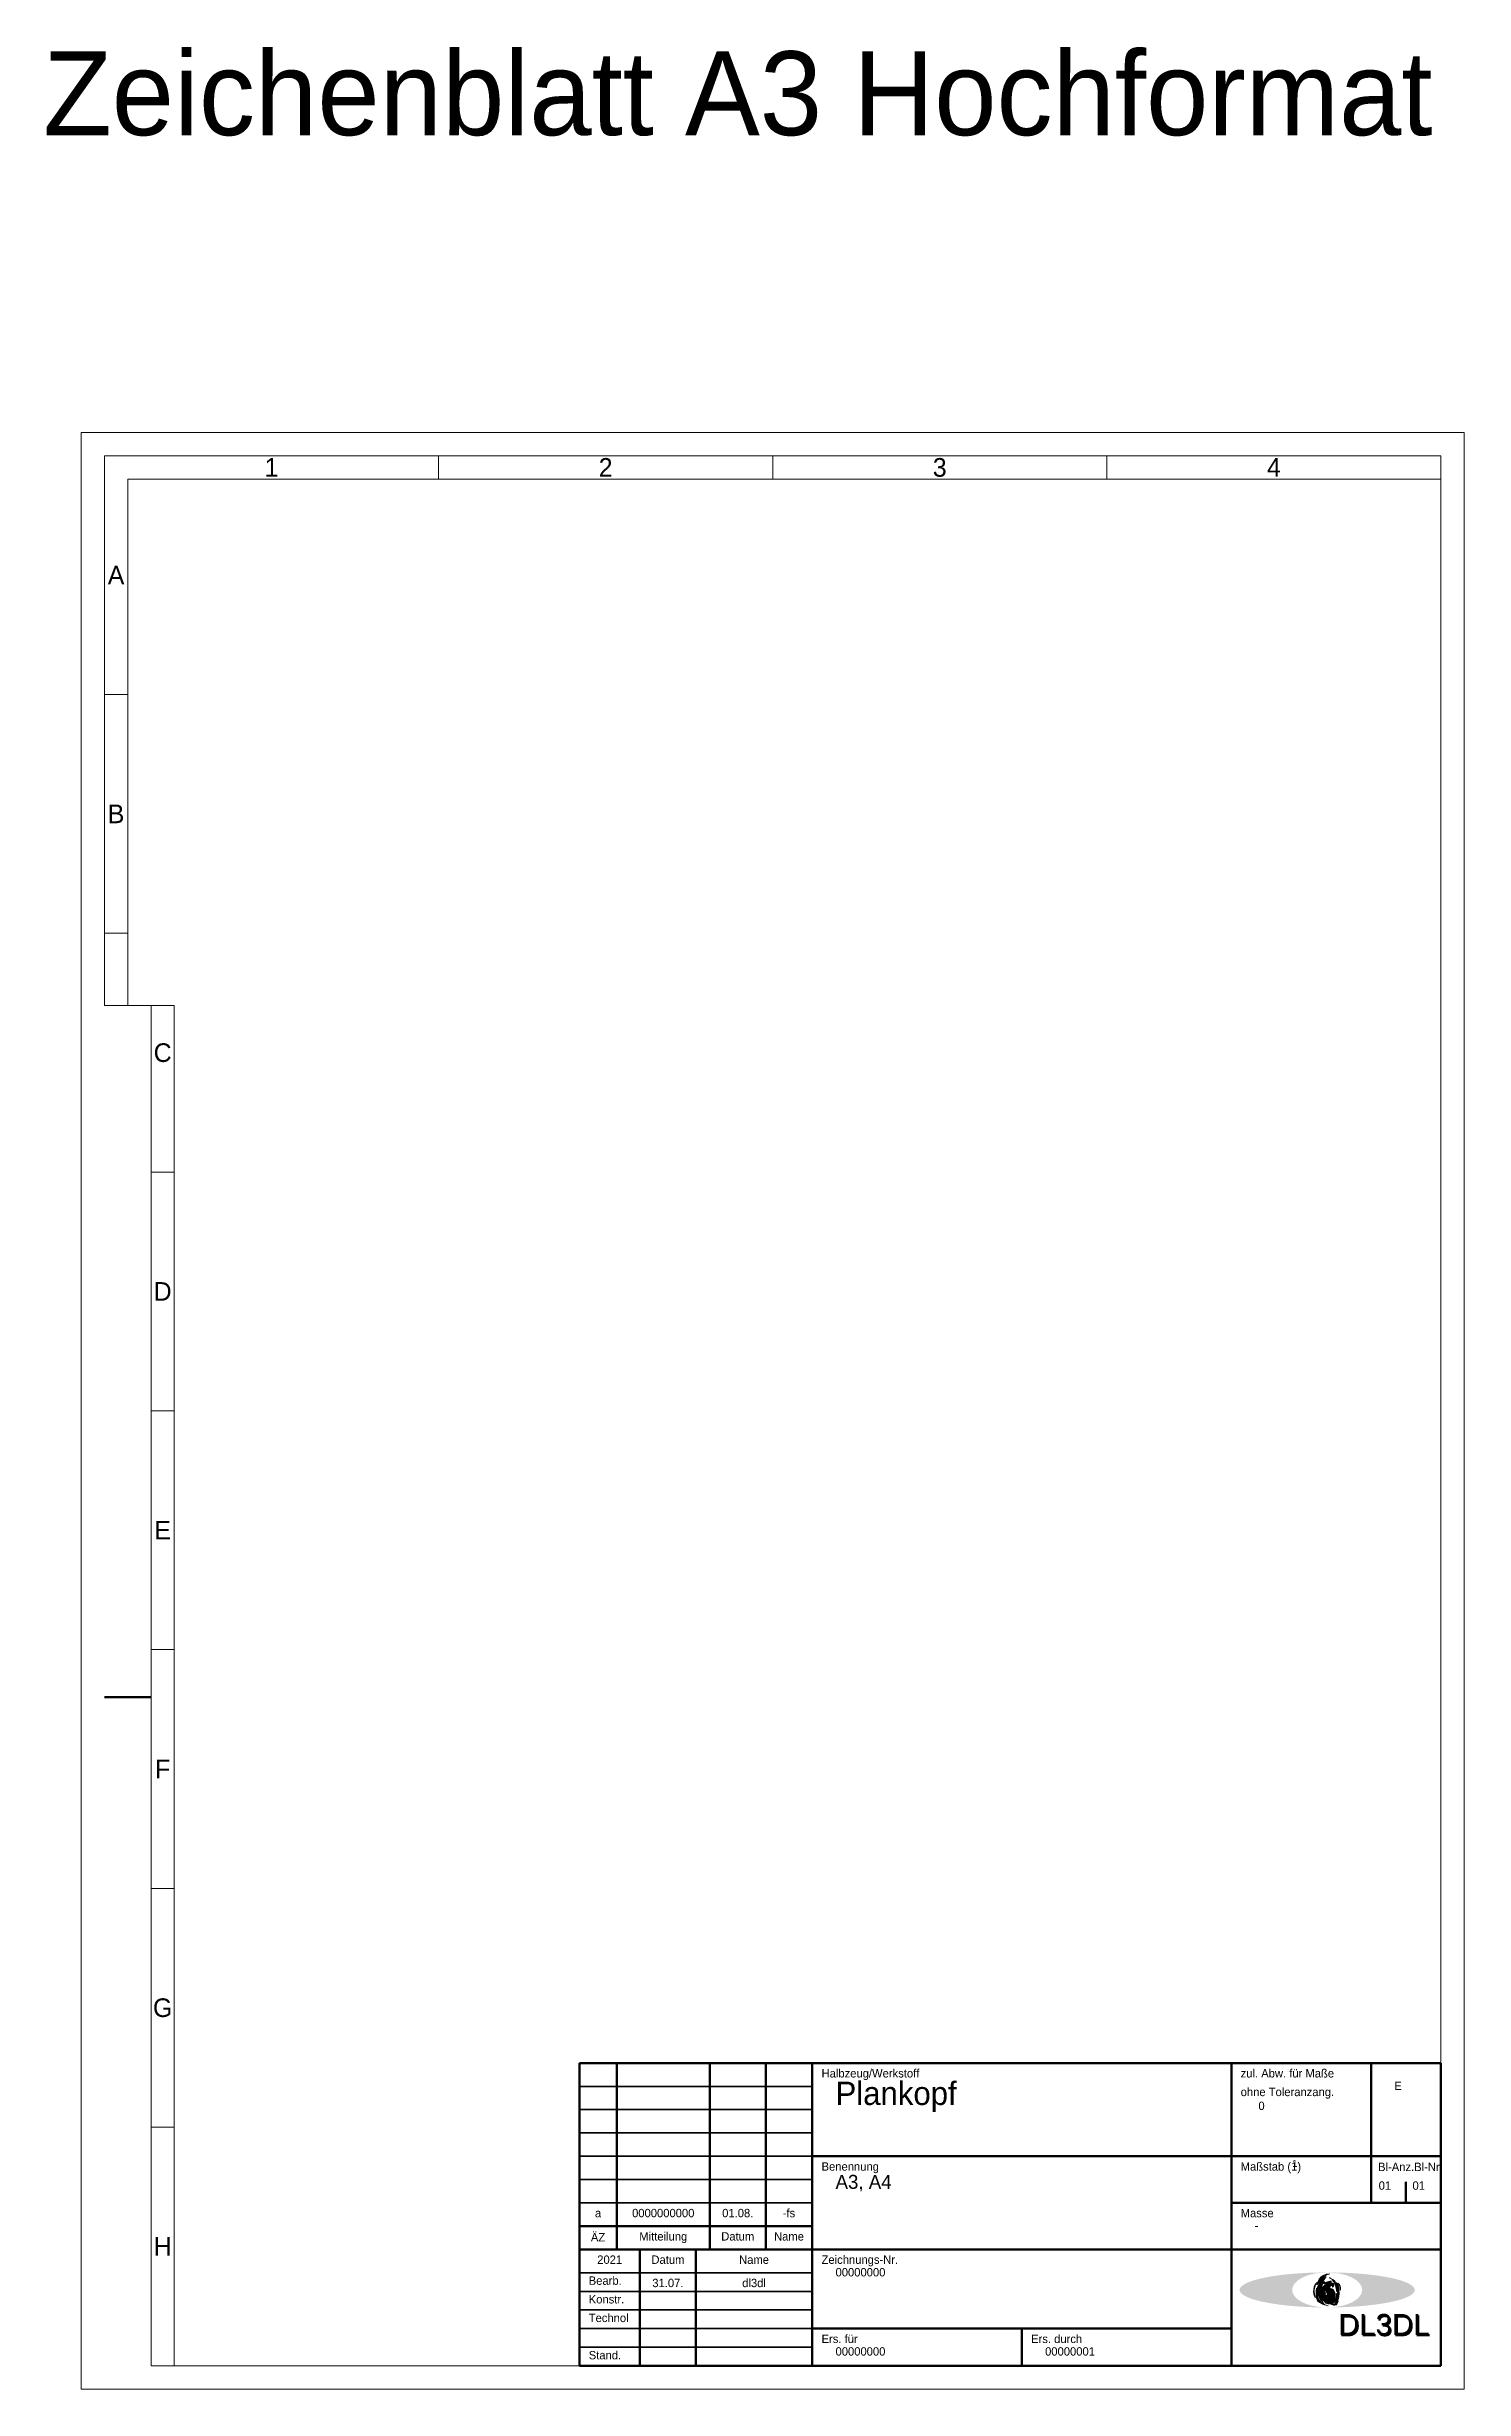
# Model space of a CAD drawing. Header units: millimetres. Extents: x -10 to 4154, y -219 to 3798.
# Drawn here: x 2764 to 3069, y 367 to 870 of the extents above; entities that cross this region are included whole.
import ezdxf
from ezdxf.enums import TextEntityAlignment as Align

# ---------------------------------------------------------------- set-up
doc = ezdxf.new("R2010")
doc.units = ezdxf.units.MM
for name, color, linetype, lineweight, true_color in [('_Logo_A_oval', 1, 'Continuous', 5, 0xff0000), ('_Logo_B_oval', 30, 'Continuous', 5, 0xff7f00), ('_Logo_C_oval', 16, 'Continuous', 5, 0x4c0000), ('_Logo_Phoenix', 96, 'Continuous', 5, 0x004c00), ('_Logo_Text1', 5, 'Continuous', 5, 0x0000ff), ('_Logo_Text2', 1, 'Continuous', 5, 0xff0000), ('Begrenzungslinie Felder', 5, 'Continuous', 50, 0x0000ff), ('Begrenzungslinie Schriftfeld', 30, 'Continuous', 100, 0xff7f00), ('Blattformate', 2, 'Continuous', 5, 0xffff00), ('Legende', 7, 'Continuous', 5, 0x000000), ('Lochung', 94, 'Continuous', 50, 0x008000), ('PK_Txt_ausgef', 3, 'Continuous', 5, 0x00ff00), ('Text_Ausgef', 3, 'Continuous', 5, 0x00ff00), ('Text_Vorgabe', 1, 'Continuous', 5, 0xff0000), ('Zeichnungsrahmen_1', 7, 'Continuous', 5, 0x000000), ('Zeilenlinie', 134, 'Continuous', 35, 0x008080)]:
    doc.layers.add(name, color=color, linetype=linetype, lineweight=lineweight, true_color=true_color)
doc.styles.add('textstyle142', font='')
doc.styles.add('textstyle143', font='')
doc.styles.add('textstyle144', font='')
doc.styles.add('textstyle145', font='')
doc.styles.add('textstyle2', font='')
doc.styles.add('textstyle252', font='')
doc.styles.add('textstyle253', font='')
doc.styles.add('textstyle254', font='')
doc.styles.add('textstyle257', font='')
doc.styles.add('textstyle258', font='')
doc.styles.add('textstyle3', font='')
doc.styles.add('textstyle449', font='')
doc.styles.add('textstyle450', font='')
doc.styles.add('textstyle452', font='')
doc.styles.add('textstyle567', font='')
doc.styles.add('textstyle915', font='')
doc.styles.add('textstyle916', font='')
doc.styles.add('textstyle917', font='')
doc.styles.add('textstyle918', font='')
doc.styles.add('textstyle919', font='')
doc.styles.add('textstyle920', font='')
doc.styles.add('textstyle921', font='')
doc.styles.add('textstyle922', font='')
doc.styles.add('textstyle923', font='')
doc.styles.add('textstyle924', font='')
doc.styles.add('textstyle925', font='')
doc.styles.add('textstyle926', font='')
doc.styles.add('textstyle927', font='')
doc.styles.add('textstyle928', font='')
doc.styles.add('textstyle929', font='')
doc.styles.add('textstyle930', font='')
doc.styles.add('textstyle931', font='')
doc.styles.add('textstyle932', font='')
doc.styles.add('textstyle933', font='')
doc.styles.add('textstyle934', font='')
doc.styles.add('textstyle935', font='')
doc.styles.add('textstyle936', font='')
doc.styles.add('textstyle937', font='')
doc.styles.add('textstyle938', font='')
doc.styles.add('textstyle939', font='')
doc.styles.add('textstyle940', font='')
doc.styles.add('textstyle941', font='')
doc.styles.add('textstyle942', font='')
doc.styles.add('textstyle943', font='')
doc.styles.add('textstyle944', font='')
doc.styles.add('textstyle945', font='')
doc.styles.add('textstyle946', font='')
doc.styles.add('textstyle947', font='')
doc.styles.add('textstyle948', font='')
doc.styles.add('textstyle949', font='')
doc.styles.add('textstyle950', font='')
doc.styles.add('textstyle951', font='')
doc.styles.add('textstyle952', font='')
doc.styles.get('textstyle142').set_extended_font_data('TGL 31034-1')
doc.styles.get('textstyle143').set_extended_font_data('TGL 31034-1')
doc.styles.get('textstyle144').set_extended_font_data('TGL 31034-1')
doc.styles.get('textstyle145').set_extended_font_data('TGL 31034-1')
doc.styles.get('textstyle2').set_extended_font_data('TGL 31034-1')
doc.styles.get('textstyle252').set_extended_font_data('TGL 31034-1')
doc.styles.get('textstyle253').set_extended_font_data('TGL 31034-1')
doc.styles.get('textstyle254').set_extended_font_data('TGL 31034-1')
doc.styles.get('textstyle257').set_extended_font_data('TGL 31034-1')
doc.styles.get('textstyle258').set_extended_font_data('TGL 31034-1')
doc.styles.get('textstyle3').set_extended_font_data('TGL 31034-1')
doc.styles.get('textstyle449').set_extended_font_data('TGL 31034-1')
doc.styles.get('textstyle450').set_extended_font_data('TGL 31034-1')
doc.styles.get('textstyle452').set_extended_font_data('TGL 31034-1')
doc.styles.get('textstyle567').set_extended_font_data('TGL 31034-1')
doc.styles.get('textstyle915').set_extended_font_data('TGL 31034-1')
doc.styles.get('textstyle916').set_extended_font_data('TGL 31034-1')
doc.styles.get('textstyle917').set_extended_font_data('Arial')
doc.styles.get('textstyle918').set_extended_font_data('Arial')
doc.styles.get('textstyle919').set_extended_font_data('TGL 31034-1')
doc.styles.get('textstyle920').set_extended_font_data('TGL 31034-1')
doc.styles.get('textstyle921').set_extended_font_data('TGL 31034-1')
doc.styles.get('textstyle922').set_extended_font_data('TGL 31034-1')
doc.styles.get('textstyle923').set_extended_font_data('TGL 31034-1')
doc.styles.get('textstyle924').set_extended_font_data('TGL 31034-1')
doc.styles.get('textstyle925').set_extended_font_data('TGL 31034-1')
doc.styles.get('textstyle926').set_extended_font_data('TGL 31034-1')
doc.styles.get('textstyle927').set_extended_font_data('TGL 31034-1')
doc.styles.get('textstyle928').set_extended_font_data('TGL 31034-1')
doc.styles.get('textstyle929').set_extended_font_data('TGL 31034-1')
doc.styles.get('textstyle930').set_extended_font_data('TGL 31034-1')
doc.styles.get('textstyle931').set_extended_font_data('TGL 31034-1')
doc.styles.get('textstyle932').set_extended_font_data('TGL 31034-1')
doc.styles.get('textstyle933').set_extended_font_data('TGL 31034-1')
doc.styles.get('textstyle934').set_extended_font_data('TGL 31034-1')
doc.styles.get('textstyle935').set_extended_font_data('TGL 31034-1')
doc.styles.get('textstyle936').set_extended_font_data('TGL 31034-1')
doc.styles.get('textstyle937').set_extended_font_data('TGL 31034-1')
doc.styles.get('textstyle938').set_extended_font_data('TGL 31034-1')
doc.styles.get('textstyle939').set_extended_font_data('TGL 31034-1')
doc.styles.get('textstyle940').set_extended_font_data('TGL 31034-1')
doc.styles.get('textstyle941').set_extended_font_data('TGL 31034-1')
doc.styles.get('textstyle942').set_extended_font_data('TGL 31034-1')
doc.styles.get('textstyle943').set_extended_font_data('TGL 31034-1')
doc.styles.get('textstyle944').set_extended_font_data('TGL 31034-1')
doc.styles.get('textstyle945').set_extended_font_data('TGL 31034-1')
doc.styles.get('textstyle946').set_extended_font_data('TGL 31034-1')
doc.styles.get('textstyle947').set_extended_font_data('TGL 31034-1')
doc.styles.get('textstyle948').set_extended_font_data('TGL 31034-1')
doc.styles.get('textstyle949').set_extended_font_data('TGL 31034-1')
doc.styles.get('textstyle950').set_extended_font_data('TGL 31034-1')
doc.styles.get('textstyle951').set_extended_font_data('TGL 31034-1')
doc.styles.get('textstyle952').set_extended_font_data('TGL 31034-1')

msp = doc.modelspace()

# ---------------------------------------------------------------- texts
at = {"layer": '_Logo_Text1', "style": 'textstyle917'}
msp.add_text('DL3DL', height=4.514, dxfattribs=at).set_placement((3051.8, 380.93), align=Align.MIDDLE_CENTER)
at = {"layer": '_Logo_Text2', "style": 'textstyle918'}
msp.add_text('DL3DL', height=4.514, dxfattribs=at).set_placement((3051.59, 381.22), align=Align.MIDDLE_CENTER)
at = {"layer": 'Legende', "style": 'textstyle567'}
msp.add_text('Zeichenblatt A3 Hochformat', height=18, dxfattribs=at).set_placement((2763.71, 869.13), align=Align.TOP_LEFT)
at = {"layer": 'PK_Txt_ausgef', "style": 'textstyle3'}
msp.add_text('1', height=1.5, dxfattribs=at).set_placement((3031.92, 415.79), align=Align.MIDDLE_LEFT)
at = {"layer": 'Text_Ausgef'}
for s, height, style, p in [('Plankopf', 5, 'textstyle944', (2933.85, 433.32)), ('E', 1.8, 'textstyle2', (3053.85, 433.32)), ('0', 1.8, 'textstyle939', (3024.66, 429.04)), ('A3, A4', 3, 'textstyle943', (2933.85, 413.32)), ('01', 1.8, 'textstyle937', (3050.49, 411.92)), ('01', 1.8, 'textstyle938', (3057.75, 411.92)), ('-', 1.8, 'textstyle940', (3023.85, 403.32)), ('00000000', 1.8, 'textstyle942', (2933.85, 393.32)), ('00000000', 1.8, 'textstyle948', (2933.85, 376.32)), ('00000001', 1.8, 'textstyle941', (2978.85, 376.32))]:
    msp.add_text(s, height=height, dxfattribs=dict(at, style=style)).set_placement(p, align=Align.TOP_LEFT)
for s, style, p in [('a', 'textstyle950', (2882.85, 406.02)), ('0000000000', 'textstyle951', (2896.85, 406.02)), ('01.08.', 'textstyle952', (2912.85, 406.02)), ('-fs', 'textstyle945', (2923.85, 406.02)), ('2021', 'textstyle949', (2885.35, 396.02)), ('31.07.', 'textstyle946', (2897.85, 391.02)), ('dl3dl', 'textstyle947', (2916.35, 391.02))]:
    msp.add_text(s, height=1.8, dxfattribs=dict(at, style=style)).set_placement(p, align=Align.TOP_CENTER)
at = {"layer": 'Text_Vorgabe'}
for s, style, p in [('Halbzeug/Werkstoff', 'textstyle925', (2930.85, 436.02)), ('zul. Abw. für Maße', 'textstyle922', (3020.85, 436.02)), ('ohne Toleranzang.', 'textstyle923', (3020.85, 432.02)), ('Benennung', 'textstyle926', (2930.85, 416.02)), ('Maßstab (1)', 'textstyle924', (3020.85, 416.02)), ('Bl-Anz.Bl-Nr.', 'textstyle920', (3050.36, 415.93)), ('Masse', 'textstyle919', (3020.85, 406.02)), ('Zeichnungs-Nr.', 'textstyle927', (2930.85, 396.02)), ('Bearb.', 'textstyle934', (2880.85, 391.52)), ('Konstr.', 'textstyle933', (2880.85, 387.52)), ('Technol', 'textstyle916', (2880.85, 383.52)), ('Ers. für', 'textstyle928', (2930.85, 379.02)), ('Ers. durch', 'textstyle921', (2975.85, 379.02)), ('Stand.', 'textstyle915', (2880.85, 375.52))]:
    msp.add_text(s, height=1.8, dxfattribs=dict(at, style=style)).set_placement(p, align=Align.TOP_LEFT)
for s, style, p in [('ÄZ', 'textstyle929', (2882.85, 400.82)), ('Mitteilung', 'textstyle930', (2896.85, 401.02)), ('Datum', 'textstyle931', (2912.85, 401.02)), ('Name', 'textstyle932', (2923.85, 401.02)), ('Datum', 'textstyle935', (2897.85, 396.02)), ('Name', 'textstyle936', (2916.35, 396.02))]:
    msp.add_text(s, height=1.8, dxfattribs=dict(at, style=style)).set_placement(p, align=Align.TOP_CENTER)
at = {"layer": 'Zeichnungsrahmen_1'}
for s, style, p in [('1', 'textstyle142', (2812.73, 779.82)), ('2', 'textstyle143', (2884.48, 779.82)), ('3', 'textstyle144', (2956.23, 779.82)), ('4', 'textstyle145', (3027.98, 779.82)), ('A', 'textstyle452', (2779.35, 756.7)), ('B', 'textstyle450', (2779.35, 705.45)), ('C', 'textstyle449', (2789.35, 654.2)), ('D', 'textstyle258', (2789.35, 602.95)), ('E', 'textstyle257', (2789.35, 551.7)), ('F', 'textstyle254', (2789.35, 500.45)), ('G', 'textstyle253', (2789.35, 449.2)), ('H', 'textstyle252', (2789.35, 397.95))]:
    msp.add_text(s, height=4, dxfattribs=dict(at, style=style)).set_placement(p, align=Align.MIDDLE_CENTER)

# ---------------------------------------------------------------- hatches: boundary and pattern name
at = {"layer": '_Logo_A_oval'}
h = msp.add_hatch(color=256, dxfattribs=at)
edge = h.paths.add_edge_path()
edge.add_ellipse((3039.43, 388.62), major_axis=(7.52, 0), ratio=0.5, start_angle=0, end_angle=360)
edge = h.paths.add_edge_path()
edge.add_ellipse((3039.43, 388.62), major_axis=(11.29, 0), ratio=0.333333, start_angle=0, end_angle=360)
at = {"layer": '_Logo_B_oval'}
h = msp.add_hatch(color=256, dxfattribs=at)
edge = h.paths.add_edge_path()
edge.add_ellipse((3039.43, 388.62), major_axis=(11.29, 0), ratio=0.333333, start_angle=0, end_angle=360)
edge = h.paths.add_edge_path()
edge.add_ellipse((3039.43, 388.62), major_axis=(15.05, 0), ratio=0.25, start_angle=0, end_angle=360)
at = {"layer": '_Logo_C_oval'}
h = msp.add_hatch(color=256, dxfattribs=at)
edge = h.paths.add_edge_path()
edge.add_ellipse((3039.43, 388.62), major_axis=(15.05, 0), ratio=0.25, start_angle=0, end_angle=360)
edge = h.paths.add_edge_path()
edge.add_ellipse((3039.43, 388.62), major_axis=(18.81, 0), ratio=0.2, start_angle=0, end_angle=360)
at = {"layer": '_Logo_Phoenix'}
h = msp.add_hatch(color=256, dxfattribs=at)
edge = h.paths.add_edge_path()
edge.add_spline(control_points=[(3037.25, 390.22), (3036.04, 389.08), (3036.63, 387.16), (3036.89, 387.03)], knot_values=[0, 0, 0, 0, 1, 1, 1, 1], degree=3, periodic=0)
edge.add_spline(control_points=[(3036.89, 387.03), (3036.81, 387.1), (3036.23, 389.01), (3037.25, 390.22)], knot_values=[0, 0, 0, 0, 1, 1, 1, 1], degree=3, periodic=0)
h = msp.add_hatch(color=256, dxfattribs=at)
edge = h.paths.add_edge_path()
edge.add_spline(control_points=[(3038.87, 388.15), (3039.18, 387.96), (3038.97, 387.61), (3038.97, 387.61), (3038.97, 387.61), (3039.04, 387.43), (3039.51, 387.42), (3039.44, 387.86), (3039.35, 388.15), (3038.96, 388.54), (3038.65, 388.8), (3038.53, 389.15), (3038.76, 389.51), (3039.14, 389.76), (3039.21, 389.85), (3039.15, 389.98), (3038.94, 389.98), (3038.75, 389.93), (3038.59, 390.01), (3038.63, 390.28), (3038.87, 390.4), (3038.88, 390.41), (3038.88, 390.4), (3038.81, 390.29), (3038.7, 390.21), (3038.8, 390.13), (3039.08, 390.21), (3039.42, 390.39), (3040.03, 390.52), (3040.25, 390.49), (3040.28, 390.43), (3040.31, 390.24), (3040.23, 390.08), (3040.53, 390.11), (3040.74, 390.02), (3040.91, 389.84), (3040.87, 389.56), (3040.67, 389.3), (3040.59, 389.24), (3040.59, 389.24), (3040.57, 389.39), (3040.52, 389.54), (3040.34, 389.58), (3040.09, 389.54), (3039.98, 389.3), (3040, 389), (3040.22, 388.91), (3040.66, 388.76), (3040.87, 388.49)], knot_values=[0, 0, 0, 0, 1, 2, 3, 4, 5, 6, 7, 8, 9, 10, 11, 12, 13, 14, 15, 16, 17, 18, 19, 20, 21, 22, 23, 24, 25, 26, 27, 28, 29, 30, 31, 32, 33, 34, 35, 36, 37, 38, 39, 40, 41, 42, 43, 44, 45, 46, 46, 46, 46], degree=3, periodic=0)
edge.add_spline(control_points=[(3040.87, 388.49), (3041.07, 388.14), (3041.21, 387.65), (3041.13, 387.18), (3040.96, 386.75), (3040.8, 386.48), (3040.8, 386.48), (3041.32, 386.79), (3041.46, 387.32), (3041.45, 387.73), (3041.41, 387.84), (3041.56, 387.57), (3041.58, 387.09), (3041.48, 386.79), (3041.06, 386.02), (3040.62, 385.73), (3040.13, 385.6), (3039.54, 385.59), (3039.17, 385.78), (3039.17, 385.78), (3039.17, 385.78)], knot_values=[0, 0, 0, 0, 1, 2, 3, 4, 5, 6, 7, 8, 9, 10, 11, 12, 13, 14, 15, 16, 17, 18, 18, 18, 18], degree=3, periodic=0)
edge.add_spline(control_points=[(3039.17, 385.78), (3039.17, 385.78), (3039.12, 385.75), (3036.23, 389.08), (3039.23, 391.48)], knot_values=[0, 0, 0, 0, 1, 2, 2, 2, 2], degree=3, periodic=0)
edge.add_spline(control_points=[(3039.23, 391.48), (3037.91, 389.76), (3038.87, 388.15), (3038.87, 388.15), (3038.87, 388.15), (3038.87, 388.15), (3038.87, 388.15)], knot_values=[0, 0, 0, 0, 1, 2, 3, 4, 4, 4, 4], degree=3, periodic=0)
h = msp.add_hatch(color=256, dxfattribs=at)
edge = h.paths.add_edge_path()
edge.add_spline(control_points=[(3038.78, 391.53), (3037.3, 388.63), (3038.68, 385.62), (3038.68, 385.6), (3038.68, 385.6), (3036.53, 388.67), (3038.78, 391.53), (3038.78, 391.53), (3038.78, 391.53)], knot_values=[0, 0, 0, 0, 1, 2, 3, 4, 5, 6, 6, 6, 6], degree=3, periodic=0)
h = msp.add_hatch(color=256, dxfattribs=at)
edge = h.paths.add_edge_path()
edge.add_spline(control_points=[(3037.11, 389.01), (3037.18, 386.18), (3039.64, 385.21), (3039.64, 385.21), (3039.64, 385.21), (3036.87, 385.89), (3037.13, 388.98), (3037.13, 388.98), (3037.11, 389.01)], knot_values=[0, 0, 0, 0, 1, 2, 3, 4, 5, 6, 6, 6, 6], degree=3, periodic=0)
h = msp.add_hatch(color=256, dxfattribs=at)
edge = h.paths.add_edge_path()
edge.add_spline(control_points=[(3040, 392.07), (3038.01, 391.59), (3037.27, 389.68), (3037.27, 389.68)], knot_values=[0, 0, 0, 0, 1, 1, 1, 1], degree=3, periodic=0)
edge.add_spline(control_points=[(3037.27, 389.68), (3037.3, 389.82), (3037.57, 392.06), (3040, 392.07)], knot_values=[0, 0, 0, 0, 1, 1, 1, 1], degree=3, periodic=0)
h = msp.add_hatch(color=256, dxfattribs=at)
edge = h.paths.add_edge_path()
edge.add_spline(control_points=[(3041.32, 389.22), (3041.36, 388.98), (3041.39, 388.79), (3041.41, 388.49), (3041.42, 388.26), (3041.41, 388.26), (3041.41, 388.26), (3041.52, 388.57), (3041.52, 388.95), (3041.44, 389.62), (3041.23, 390.23), (3041.05, 390.53), (3040.54, 390.95), (3039.86, 391.25), (3039.86, 391.25), (3039.86, 391.25)], knot_values=[0, 0, 0, 0, 1, 2, 3, 4, 5, 6, 7, 8, 9, 10, 11, 12, 13, 13, 13, 13], degree=3, periodic=0)
edge.add_spline(control_points=[(3039.86, 391.25), (3040.27, 391.04), (3040.5, 390.81), (3040.74, 390.5), (3040.99, 390.17), (3041.22, 389.66), (3041.32, 389.22)], knot_values=[0, 0, 0, 0, 1, 2, 3, 4, 4, 4, 4], degree=3, periodic=0)
h = msp.add_hatch(color=256, dxfattribs=at)
edge = h.paths.add_edge_path()
edge.add_spline(control_points=[(3041.97, 387.61), (3041.95, 387.23), (3041.83, 386.72), (3041.67, 386.44), (3041.31, 386.1), (3041.11, 385.9), (3041.11, 385.9), (3041.25, 386.16), (3041.45, 386.48), (3041.57, 386.79), (3041.58, 387.09), (3041.44, 387.78)], knot_values=[0, 0, 0, 0, 1, 2, 3, 4, 5, 6, 7, 8, 9, 9, 9, 9], degree=3, periodic=0)
edge.add_spline(control_points=[(3041.44, 387.78), (3041.63, 387.87), (3041.67, 388.08), (3041.69, 388.72), (3041.65, 389.28), (3041.64, 389.59), (3041.44, 390.2), (3041.33, 390.28), (3041.67, 389.85), (3041.78, 389.55), (3041.89, 389.12), (3041.95, 388.71), (3041.98, 388.14), (3041.97, 387.61)], knot_values=[0, 0, 0, 0, 1, 2, 3, 4, 5, 6, 7, 8, 9, 10, 11, 11, 11, 11], degree=3, periodic=0)
h = msp.add_hatch(color=256, dxfattribs=at)
edge = h.paths.add_edge_path()
edge.add_spline(control_points=[(3042.23, 388.47), (3042.23, 388.87), (3042.17, 389.14), (3042.11, 389.44), (3041.99, 389.68), (3041.72, 390.06), (3041.72, 390.06), (3041.72, 390.06)], knot_values=[0, 0, 0, 0, 1, 2, 3, 4, 5, 5, 5, 5], degree=3, periodic=0)
edge.add_spline(control_points=[(3041.72, 390.06), (3042.35, 389.74), (3042.23, 388.47), (3042.23, 388.47), (3042.23, 388.47)], knot_values=[0, 0, 0, 0, 1, 2, 2, 2, 2], degree=3, periodic=0)
h = msp.add_hatch(color=256, dxfattribs=at)
edge = h.paths.add_edge_path()
edge.add_spline(control_points=[(3040.43, 385.47), (3040.7, 385.36), (3041.15, 385.35), (3041.39, 385.42), (3041.61, 385.67), (3041.75, 386.01), (3041.77, 386.26), (3041.79, 386.37), (3041.79, 386.37), (3041.79, 386.37), (3041.7, 386.15), (3041.63, 386.07), (3041.45, 385.85), (3041.26, 385.72), (3041.08, 385.64), (3040.8, 385.55), (3040.52, 385.53), (3040.43, 385.53), (3040.33, 385.54), (3040.33, 385.53), (3040.33, 385.53), (3040.39, 385.49), (3040.43, 385.47), (3040.43, 385.47), (3040.43, 385.47)], knot_values=[0, 0, 0, 0, 1, 2, 3, 4, 5, 6, 7, 8, 9, 10, 11, 12, 13, 14, 15, 16, 17, 18, 19, 20, 21, 22, 22, 22, 22], degree=3, periodic=0)

# ---------------------------------------------------------------- linework, layer by layer
for points in [[(3037.25, 390.22), (3036.04, 389.08), (3036.63, 387.16), (3036.89, 387.03)], [(3039.23, 391.48), (3036.23, 389.08), (3039.12, 385.75), (3039.17, 385.78), (3039.17, 385.78)], [(3037.25, 390.22), (3036.23, 389.01), (3036.81, 387.1), (3036.89, 387.03)], [(3037.11, 389.01), (3037.18, 386.18), (3039.64, 385.21), (3039.64, 385.21), (3039.64, 385.21), (3036.87, 385.89), (3037.13, 388.98), (3037.13, 388.98), (3037.11, 389.01)], [(3038.78, 391.53), (3037.3, 388.63), (3038.68, 385.62), (3038.68, 385.6), (3038.68, 385.6), (3036.53, 388.67), (3038.78, 391.53), (3038.78, 391.53), (3038.78, 391.53)], [(3040, 392.07), (3037.57, 392.06), (3037.3, 389.82), (3037.27, 389.68)], [(3040, 392.07), (3038.01, 391.59), (3037.27, 389.68), (3037.27, 389.68)], [(3039.23, 391.48), (3037.91, 389.76), (3038.87, 388.15), (3038.87, 388.15), (3038.87, 388.15), (3038.87, 388.15), (3038.87, 388.15)], [(3038.87, 388.15), (3039.18, 387.96), (3038.97, 387.61), (3038.97, 387.61), (3038.97, 387.61), (3039.04, 387.43), (3039.51, 387.42), (3039.44, 387.86), (3039.35, 388.15), (3038.96, 388.54), (3038.65, 388.8), (3038.53, 389.15), (3038.76, 389.51), (3039.14, 389.76), (3039.21, 389.85), (3039.15, 389.98), (3038.94, 389.98), (3038.75, 389.93), (3038.59, 390.01), (3038.63, 390.28), (3038.87, 390.4), (3038.88, 390.41), (3038.88, 390.4), (3038.81, 390.29), (3038.7, 390.21), (3038.8, 390.13), (3039.08, 390.21), (3039.42, 390.39), (3040.03, 390.52), (3040.25, 390.49), (3040.28, 390.43), (3040.31, 390.24), (3040.23, 390.08), (3040.53, 390.11), (3040.74, 390.02), (3040.91, 389.84), (3040.87, 389.56), (3040.67, 389.3), (3040.59, 389.24), (3040.59, 389.24), (3040.57, 389.39), (3040.52, 389.54), (3040.34, 389.58), (3040.09, 389.54), (3039.98, 389.3), (3040, 389), (3040.22, 388.91), (3040.66, 388.76), (3040.87, 388.49)], [(3040.87, 388.49), (3041.07, 388.14), (3041.21, 387.65), (3041.13, 387.18), (3040.96, 386.75), (3040.8, 386.48), (3040.8, 386.48), (3041.32, 386.79), (3041.46, 387.32), (3041.45, 387.73), (3041.41, 387.84), (3041.56, 387.57), (3041.58, 387.09), (3041.48, 386.79), (3041.06, 386.02), (3040.62, 385.73), (3040.13, 385.6), (3039.54, 385.59), (3039.17, 385.78), (3039.17, 385.78), (3039.17, 385.78)], [(3039.86, 391.25), (3040.27, 391.04), (3040.5, 390.81), (3040.74, 390.5), (3040.99, 390.17), (3041.22, 389.66), (3041.32, 389.22)], [(3041.32, 389.22), (3041.36, 388.98), (3041.39, 388.79), (3041.41, 388.49), (3041.42, 388.26), (3041.41, 388.26), (3041.41, 388.26), (3041.52, 388.57), (3041.52, 388.95), (3041.44, 389.62), (3041.23, 390.23), (3041.05, 390.53), (3040.54, 390.95), (3039.86, 391.25), (3039.86, 391.25), (3039.86, 391.25)], [(3041.97, 387.61), (3041.95, 387.23), (3041.83, 386.72), (3041.67, 386.44), (3041.31, 386.1), (3041.11, 385.9), (3041.11, 385.9), (3041.25, 386.16), (3041.45, 386.48), (3041.57, 386.79), (3041.58, 387.09), (3041.44, 387.78)], [(3041.44, 387.78), (3041.63, 387.87), (3041.67, 388.08), (3041.69, 388.72), (3041.65, 389.28), (3041.64, 389.59), (3041.44, 390.2), (3041.33, 390.28), (3041.67, 389.85), (3041.78, 389.55), (3041.89, 389.12), (3041.95, 388.71), (3041.98, 388.14), (3041.97, 387.61)], [(3041.72, 390.06), (3042.35, 389.74), (3042.23, 388.47), (3042.23, 388.47), (3042.23, 388.47)], [(3042.23, 388.47), (3042.23, 388.87), (3042.17, 389.14), (3042.11, 389.44), (3041.99, 389.68), (3041.72, 390.06), (3041.72, 390.06), (3041.72, 390.06)], [(3040.43, 385.47), (3040.7, 385.36), (3041.15, 385.35), (3041.39, 385.42), (3041.61, 385.67), (3041.75, 386.01), (3041.77, 386.26), (3041.79, 386.37), (3041.79, 386.37), (3041.79, 386.37), (3041.7, 386.15), (3041.63, 386.07), (3041.45, 385.85), (3041.26, 385.72), (3041.08, 385.64), (3040.8, 385.55), (3040.52, 385.53), (3040.43, 385.53), (3040.33, 385.54), (3040.33, 385.53), (3040.33, 385.53), (3040.39, 385.49), (3040.43, 385.47), (3040.43, 385.47), (3040.43, 385.47)]]:
    msp.add_open_spline(points, degree=3, dxfattribs=at)
at = {"layer": 'Begrenzungslinie Felder'}
for p, q in [((2886.85, 437.32), (2886.85, 397.32)), ((2906.85, 437.32), (2906.85, 397.32)), ((2918.85, 437.32), (2918.85, 397.32)), ((2928.85, 372.32), (2928.85, 437.32)), ((3018.85, 437.32), (3018.85, 417.32)), ((3048.85, 437.32), (3048.85, 407.32)), ((3018.85, 417.32), (2928.85, 417.32)), ((3018.85, 417.32), (3018.85, 380.32)), ((3063.85, 417.32), (3018.85, 417.32)), ((3048.85, 407.32), (3018.85, 407.32)), ((3056.35, 407.32), (3048.85, 407.32)), ((3056.35, 407.32), (3056.35, 411.82)), ((3063.85, 407.32), (3056.35, 407.32)), ((2878.85, 402.32), (2928.85, 402.32)), ((2878.85, 397.32), (2928.85, 397.32)), ((2891.85, 372.32), (2891.85, 397.32)), ((2903.85, 372.32), (2903.85, 397.32)), ((2928.85, 397.32), (3018.85, 397.32)), ((3018.85, 397.32), (3063.85, 397.32)), ((3018.85, 380.32), (2928.85, 380.32)), ((2973.85, 372.32), (2973.85, 380.32)), ((3018.85, 372.32), (3018.85, 380.32))]:
    msp.add_line(p, q, dxfattribs=at)
at = {"layer": 'Begrenzungslinie Schriftfeld'}
for p, q in [((2878.85, 437.32), (2886.85, 437.32)), ((2878.85, 437.32), (2878.85, 432.32)), ((2886.85, 437.32), (2906.85, 437.32)), ((2906.85, 437.32), (2918.85, 437.32)), ((2918.85, 437.32), (2928.85, 437.32)), ((2928.85, 437.32), (3018.85, 437.32)), ((3063.85, 437.32), (3018.85, 437.32)), ((3063.85, 437.32), (3063.85, 417.32)), ((2878.85, 432.32), (2878.85, 427.32)), ((2878.85, 427.32), (2878.85, 422.32)), ((2878.85, 422.32), (2878.85, 417.32)), ((2878.85, 417.32), (2878.85, 412.32)), ((3063.85, 417.32), (3063.85, 407.32)), ((2878.85, 412.32), (2878.85, 407.32)), ((2878.85, 407.32), (2878.85, 402.32)), ((3063.85, 407.32), (3063.85, 372.32)), ((2878.85, 402.32), (2878.85, 397.32)), ((2878.85, 392.32), (2878.85, 397.32)), ((2878.85, 388.32), (2878.85, 392.32)), ((2878.85, 384.32), (2878.85, 388.32)), ((2878.85, 380.32), (2878.85, 384.32)), ((2878.85, 376.32), (2878.85, 380.32)), ((2878.85, 372.32), (2878.85, 376.32)), ((2891.85, 372.32), (2878.85, 372.32)), ((2903.85, 372.32), (2891.85, 372.32)), ((2928.85, 372.32), (2903.85, 372.32)), ((2928.85, 372.32), (2973.85, 372.32)), ((2973.85, 372.32), (3018.85, 372.32)), ((3018.85, 372.32), (3063.85, 372.32))]:
    msp.add_line(p, q, dxfattribs=at)
at = {"layer": 'Blattformate'}
for p, q in [((2771.85, 367.32), (2771.85, 787.32)), ((2771.85, 787.32), (3068.85, 787.32)), ((3068.85, 367.32), (3068.85, 787.32)), ((2771.85, 367.32), (3068.85, 367.32))]:
    msp.add_line(p, q, dxfattribs=at)
at = {"layer": 'Lochung'}
msp.add_line((2776.85, 515.82), (2786.85, 515.82), dxfattribs=at)
at = {"layer": 'Zeichnungsrahmen_1'}
for p, q in [((2776.85, 782.32), (2776.85, 664.32)), ((2776.85, 782.32), (3063.85, 782.32)), ((2848.6, 782.32), (2848.6, 777.32)), ((2920.35, 782.32), (2920.35, 777.32)), ((2992.1, 782.32), (2992.1, 777.32)), ((3063.85, 782.32), (3063.85, 437.32)), ((2781.85, 664.32), (2781.85, 777.32)), ((3063.85, 777.32), (2781.85, 777.32)), ((2781.85, 731.07), (2776.85, 731.07)), ((2781.85, 679.82), (2776.85, 679.82)), ((2776.85, 664.32), (2791.85, 664.32)), ((2786.85, 372.32), (2786.85, 664.32)), ((2791.85, 664.32), (2791.85, 372.32)), ((2786.85, 628.57), (2791.85, 628.57)), ((2786.85, 577.32), (2791.85, 577.32)), ((2786.85, 526.07), (2791.85, 526.07)), ((2786.85, 474.82), (2791.85, 474.82)), ((2786.85, 423.57), (2791.85, 423.57)), ((2878.85, 372.32), (2786.85, 372.32))]:
    msp.add_line(p, q, dxfattribs=at)
at = {"layer": 'Zeilenlinie'}
for p, q in [((2878.85, 432.32), (2928.85, 432.32)), ((2878.85, 427.32), (2928.85, 427.32)), ((2878.85, 422.32), (2928.85, 422.32)), ((2878.85, 417.32), (2928.85, 417.32)), ((2878.85, 412.32), (2928.85, 412.32)), ((2878.85, 407.32), (2928.85, 407.32)), ((2878.85, 392.32), (2928.85, 392.32)), ((2878.85, 388.32), (2928.85, 388.32)), ((2878.85, 384.32), (2928.85, 384.32)), ((2878.85, 380.32), (2928.85, 380.32)), ((2878.85, 376.32), (2928.85, 376.32)), ((2878.85, 376.32), (2928.85, 376.32))]:
    msp.add_line(p, q, dxfattribs=at)

msp.set_redraw_order([(e.dxf.handle, doc.entitydb.next_handle()) for e in msp.query("TEXT MTEXT ATTDEF DIMENSION ARC_DIMENSION")])  # texts and dimensions are drawn at this point

doc.saveas('drawing.dxf')
